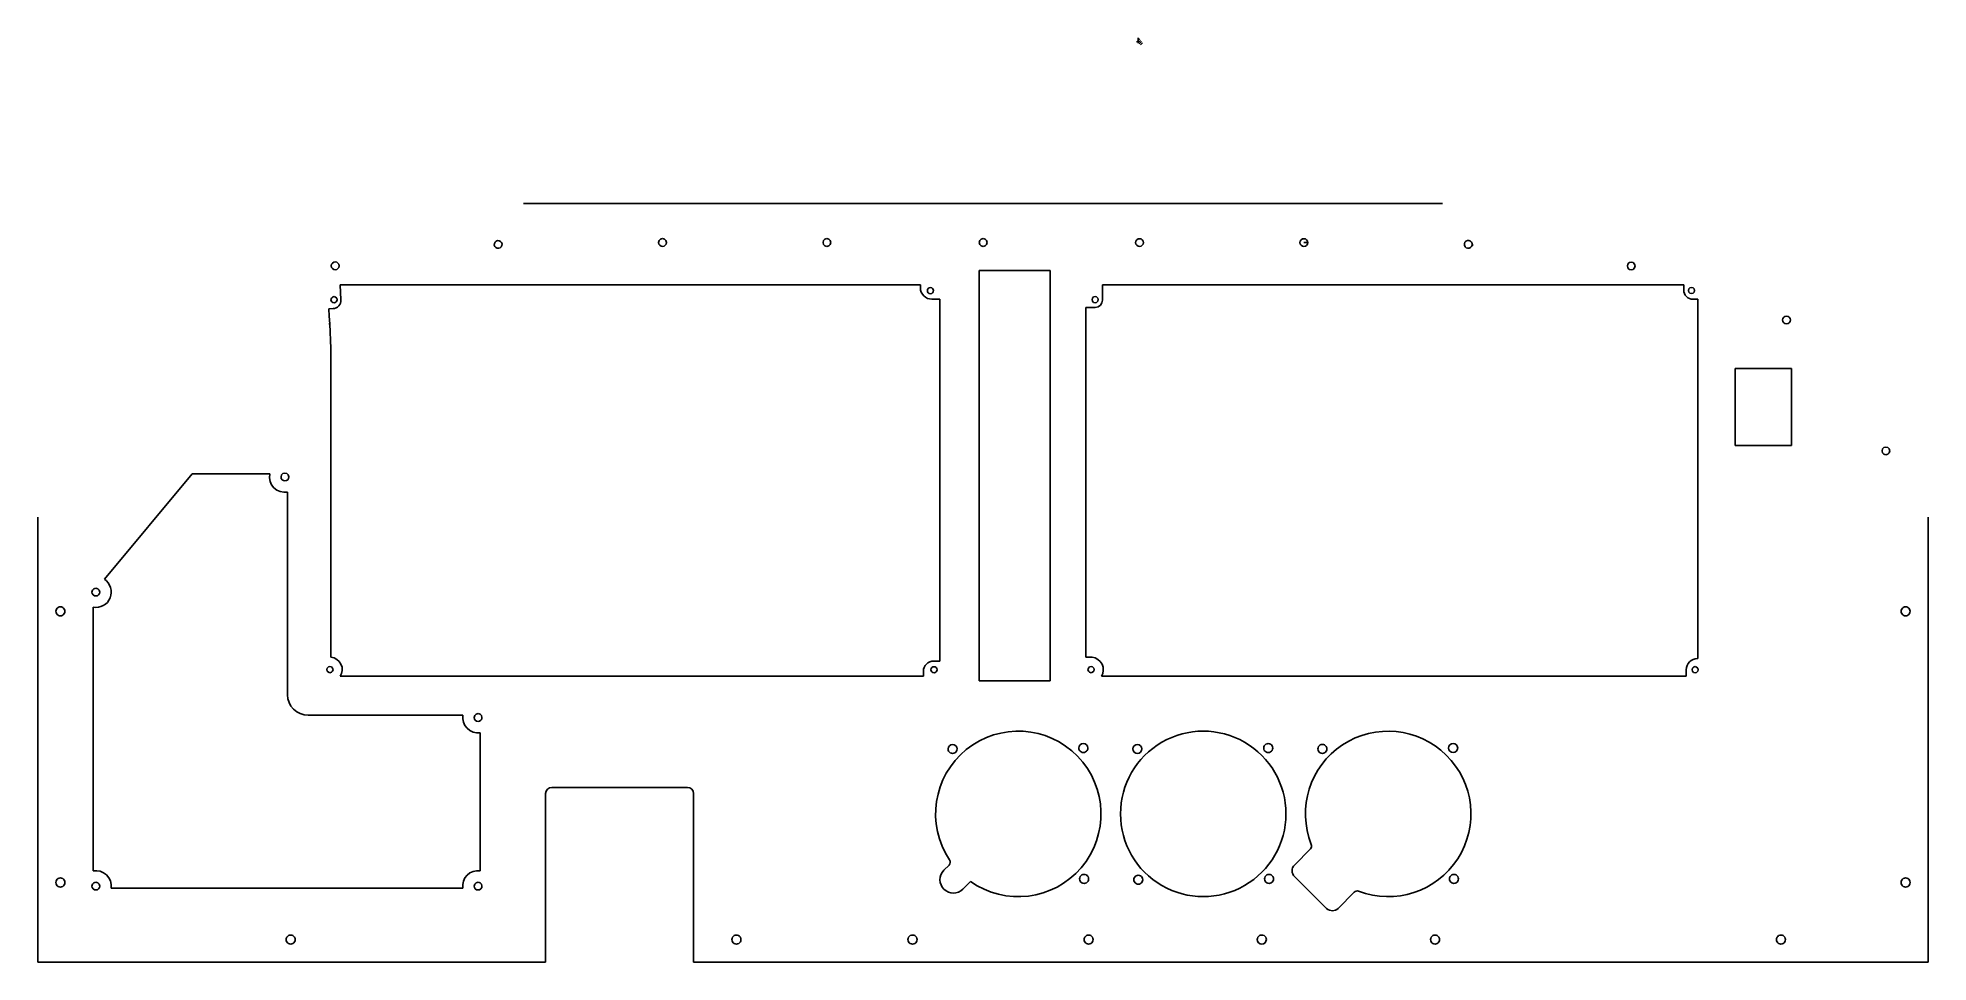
# Model space of a CAD drawing. Extents: x -536 to 384, y -151 to 298.
import ezdxf

# ---------------------------------------------------------------- set-up
doc = ezdxf.new("R2010")
doc.units = 0

msp = doc.modelspace()

# ---------------------------------------------------------------- linework, layer by layer
for p, q in [((148.096, 217.74), (-299.122, 217.74)), ((-313.293496, 198.310717), (-313.338, 197.558)), ((-313.338, 197.558), (-313.162, 197.574)), ((-313.162, 197.574), (-313.337, 197.551)), ((-313.337, 197.551), (-313.083515, 196.840852)), ((-313.337, 197.551), (-313.337, 197.551)), ((-312.975007, 198.96532), (-313.293496, 198.310717)), ((-313.083515, 196.840852), (-312.594477, 196.301611)), ((-312.434402, 199.452851), (-312.975007, 198.96532)), ((-312.594477, 196.301611), (-311.938988, 195.98495)), ((-311.72355, 199.704353), (-312.434402, 199.452851)), ((-311.938988, 195.98495), (-311.186149, 195.942547)), ((-310.970791, 199.660549), (-311.72355, 199.704353)), ((-311.186149, 195.942547), (-310.475766, 196.195371)), ((-310.315892, 199.34267), (-310.970791, 199.660549)), ((-310.475766, 196.195371), (-309.936069, 196.683907)), ((-309.827858, 198.802519), (-310.315892, 199.34267)), ((-309.936069, 196.683907), (-309.618799, 197.339102)), ((-309.575695, 198.091901), (-309.827858, 198.802519)), ((-309.618799, 197.339102), (-309.575695, 198.091901)), ((-233.104448, 199.691), (-233.359, 198.741)), ((-233.359, 198.741), (-233.209689, 198.001434)), ((-233.209689, 198.001434), (-232.802503, 197.397497)), ((-232.409, 200.386448), (-233.104448, 199.691)), ((-232.802503, 197.397497), (-232.198566, 196.990312)), ((-231.459, 200.641), (-232.409, 200.386448)), ((-232.198566, 196.990312), (-231.459, 196.841)), ((-230.509, 200.386448), (-231.459, 200.641)), ((-231.459, 196.841), (-230.719434, 196.990312)), ((-230.719434, 196.990312), (-230.115497, 197.397497)), ((-229.813552, 199.691), (-230.509, 200.386448)), ((-230.115497, 197.397497), (-229.708311, 198.001434)), ((-229.559, 198.741), (-229.813552, 199.691)), ((-229.708311, 198.001434), (-229.559, 198.741)), ((-229.559, 198.741), (-229.559, 198.741)), ((-153.104448, 199.691), (-153.359, 198.741)), ((-153.359, 198.741), (-153.104448, 197.791)), ((-152.409, 200.386448), (-153.104448, 199.691)), ((-153.104448, 197.791), (-152.409, 197.095552)), ((-151.459, 200.641), (-152.409, 200.386448)), ((-152.409, 197.095552), (-151.459, 196.841)), ((-150.509, 200.386448), (-151.459, 200.641)), ((-151.459, 196.841), (-150.509, 197.095552)), ((-149.813552, 199.691), (-150.509, 200.386448)), ((-150.509, 197.095552), (-149.813552, 197.791)), ((-149.559, 198.741), (-149.813552, 199.691)), ((-149.813552, 197.791), (-149.559, 198.741)), ((-149.559, 198.741), (-149.559, 198.741)), ((-77.044848, 199.691), (-77.2994, 198.741)), ((-77.2994, 198.741), (-77.044848, 197.791)), ((-76.3494, 200.386448), (-77.044848, 199.691)), ((-77.044848, 197.791), (-76.3494, 197.095552)), ((-75.3994, 200.641), (-76.3494, 200.386448)), ((-76.3494, 197.095552), (-75.3994, 196.841)), ((-74.4494, 200.386448), (-75.3994, 200.641)), ((-75.3994, 196.841), (-74.4494, 197.095552)), ((-73.753952, 199.691), (-74.4494, 200.386448)), ((-74.4494, 197.095552), (-73.753952, 197.791)), ((-73.4994, 198.741), (-73.753952, 199.691)), ((-73.753952, 197.791), (-73.4994, 198.741)), ((-73.4994, 198.741), (-73.4994, 198.741)), ((-1.088946, 199.479166), (-1.23951, 198.741)), ((-1.23951, 198.741), (-1.088946, 198.002834)), ((-0.681476, 200.081684), (-1.088946, 199.479166)), ((-1.088946, 198.002834), (-0.681476, 197.400316)), ((-0.078024, 200.487771), (-0.681476, 200.081684)), ((-0.681476, 197.400316), (-0.078024, 196.994229)), ((0.660485, 200.636641), (-0.078024, 200.487771)), ((-0.078024, 196.994229), (0.660485, 196.845359)), ((1.398994, 200.487771), (0.660485, 200.636641)), ((0.660485, 196.845359), (1.398994, 196.994229)), ((2.002446, 200.081684), (1.398994, 200.487771)), ((1.398994, 196.994229), (2.002446, 197.400316)), ((2.409916, 199.479166), (2.002446, 200.081684)), ((2.002446, 197.400316), (2.409916, 198.002834)), ((2.56048, 198.741), (2.409916, 199.479166)), ((2.409916, 198.002834), (2.56048, 198.741)), ((2.56048, 198.741), (2.56048, 198.741)), ((78.760421, 198.747272), (78.91253, 199.484821)), ((78.905819, 198.008372), (78.760421, 198.747272)), ((79.308871, 197.403209), (78.905819, 198.008372)), ((78.91253, 199.484821), (79.321067, 200.086295)), ((79.90916, 196.992932), (79.308871, 197.403209)), ((79.321067, 200.086295), (79.925061, 200.491098)), ((80.646265, 196.838689), (79.90916, 196.992932)), ((79.925061, 200.491098), (80.663538, 200.638634)), ((81.385584, 196.981947), (80.646265, 196.838689)), ((80.6604, 198.741), (82.5603, 198.719)), ((82.5604, 198.741), (80.6604, 198.741)), ((80.6604, 198.741), (80.6604, 198.741)), ((80.663538, 200.638634), (81.401523, 200.488661)), ((81.991911, 197.383246), (81.385584, 196.981947)), ((81.401523, 200.488661), (82.004177, 200.081866)), ((82.403924, 197.982344), (81.991911, 197.383246)), ((82.004177, 200.081866), (82.410727, 199.479047)), ((82.5603, 198.719), (82.403924, 197.982344)), ((82.410727, 199.479047), (82.5604, 198.741)), ((159.048173, 198.859131), (158.784767, 198.153857)), ((158.784767, 198.153857), (158.814969, 197.401607)), ((158.814969, 197.401607), (159.12016, 196.741871)), ((159.543974, 199.390707), (159.048173, 198.859131)), ((159.12016, 196.741871), (159.650082, 196.244302)), ((160.202689, 199.698095), (159.543974, 199.390707)), ((159.650082, 196.244302), (160.354474, 195.978549)), ((160.954835, 199.730802), (160.202689, 199.698095)), ((160.354474, 195.978549), (161.106821, 196.006244)), ((161.660982, 199.469748), (160.954835, 199.730802)), ((161.106821, 196.006244), (161.767569, 196.309236)), ((162.194207, 198.97572), (161.660982, 199.469748)), ((161.767569, 196.309236), (162.266901, 196.837497)), ((162.503787, 198.318033), (162.194207, 198.97572)), ((162.266901, 196.837497), (162.535, 197.541)), ((162.539, 197.566), (162.503787, 198.318033)), ((162.585, 197.537), (162.535, 197.541)), ((162.539, 197.566), (163.116, 197.49)), ((163.116, 197.49), (162.585, 197.537)), ((-392.529688, 188.169566), (-392.679, 187.43)), ((-392.679, 187.43), (-392.529688, 186.690434)), ((-392.122503, 188.773503), (-392.529688, 188.169566)), ((-392.529688, 186.690434), (-392.122503, 186.086497)), ((-391.518566, 189.180688), (-392.122503, 188.773503)), ((-392.122503, 186.086497), (-391.518566, 185.679312)), ((-390.779, 189.33), (-391.518566, 189.180688)), ((-391.518566, 185.679312), (-390.779, 185.53)), ((-390.039434, 189.180688), (-390.779, 189.33)), ((-390.779, 185.53), (-390.039434, 185.679312)), ((-389.435497, 188.773503), (-390.039434, 189.180688)), ((-390.039434, 185.679312), (-389.435497, 186.086497)), ((-389.028312, 188.169566), (-389.435497, 188.773503)), ((-389.435497, 186.086497), (-389.028312, 186.690434)), ((-388.879, 187.43), (-389.028312, 188.169566)), ((-389.028312, 186.690434), (-388.879, 187.43)), ((-388.879, 187.43), (-388.879, 187.43)), ((-77.3127, -14.4275), (-77.3127, 185.196)), ((-77.3127, 185.196), (-42.8347, 185.196)), ((-42.8347, 185.196), (-42.8347, -14.4275)), ((-42.8347, 185.196), (-42.8347, 185.196)), ((238.323552, 188.314), (238.069, 187.364)), ((238.069, 187.364), (238.323552, 186.414)), ((239.019, 189.009448), (238.323552, 188.314)), ((238.323552, 186.414), (239.019, 185.718552)), ((239.969, 189.264), (239.019, 189.009448)), ((239.019, 185.718552), (239.969, 185.464)), ((240.919, 189.009448), (239.969, 189.264)), ((239.969, 185.464), (240.919, 185.718552)), ((241.614448, 188.314), (240.919, 189.009448)), ((240.919, 185.718552), (241.614448, 186.414)), ((241.869, 187.364), (241.614448, 188.314)), ((241.614448, 186.414), (241.869, 187.364)), ((241.869, 187.364), (241.869, 187.364)), ((-388.415, 178.193), (-388.364, 178.196)), ((-388.038, 170.812), (-388.415, 178.193)), ((-388.364, 178.196), (-105.956, 178.196)), ((-105.956, 178.196), (-105.956, 176.696)), ((-105.956, 176.696), (-105.849344, 175.617992)), ((-105.849344, 175.617992), (-105.53734, 174.59124)), ((-102.451186, 175.928288), (-102.574, 175.35)), ((-102.574, 175.35), (-102.451186, 174.771712)), ((-102.128619, 176.399446), (-102.451186, 175.928288)), ((-101.653768, 176.716551), (-102.128619, 176.399446)), ((-101.0741, 176.83268), (-101.653768, 176.716551)), ((-100.494432, 176.716551), (-101.0741, 176.83268)), ((-100.019581, 176.399446), (-100.494432, 176.716551)), ((-99.697014, 175.928288), (-100.019581, 176.399446)), ((-99.5742, 175.35), (-99.697014, 175.928288)), ((-99.697014, 174.771712), (-99.5742, 175.35)), ((-99.5742, 175.35), (-99.5742, 175.35)), ((-17.3731, 170.696), (-17.3731, 178.196)), ((-17.3731, 178.196), (265.487, 178.196)), ((265.487, 178.196), (265.487, 175.681)), ((265.487, 175.681), (265.574264, 174.798993)), ((267.994962, 176.165), (267.794, 175.415)), ((267.794, 175.415), (267.994962, 174.665)), ((268.544, 176.714038), (267.994962, 176.165)), ((269.294, 176.915), (268.544, 176.714038)), ((270.044, 176.714038), (269.294, 176.915)), ((270.593038, 176.165), (270.044, 176.714038)), ((270.794, 175.415), (270.593038, 176.165)), ((270.593038, 174.665), (270.794, 175.415)), ((270.794, 175.415), (270.794, 175.415)), ((-393.842, 166.51), (-391.829, 166.613)), ((-393.659, 162.919), (-393.842, 166.51)), ((-392.637038, 171.706), (-392.838, 170.956)), ((-392.838, 170.956), (-392.720122, 170.372132)), ((-392.720122, 170.372132), (-392.39866, 169.89534)), ((-392.088, 172.255038), (-392.637038, 171.706)), ((-392.39866, 169.89534), (-391.921868, 169.573878)), ((-391.338, 172.456), (-392.088, 172.255038)), ((-391.921868, 169.573878), (-391.338, 169.456)), ((-391.829, 166.613), (-391.049913, 166.730422)), ((-390.588, 172.255038), (-391.338, 172.456)), ((-391.338, 169.456), (-390.754132, 169.573878)), ((-391.049913, 166.730422), (-390.315672, 166.995113)), ((-390.754132, 169.573878), (-390.27734, 169.89534)), ((-390.038962, 171.706), (-390.588, 172.255038)), ((-390.315672, 166.995113), (-389.646793, 167.397322)), ((-390.27734, 169.89534), (-389.955878, 170.372132)), ((-389.838, 170.956), (-390.038962, 171.706)), ((-389.955878, 170.372132), (-389.838, 170.956)), ((-389.838, 170.956), (-389.838, 170.956)), ((-389.646793, 167.397322), (-389.063792, 167.927298)), ((-389.063792, 167.927298), (-388.595959, 168.561251)), ((-388.595959, 168.561251), (-388.263975, 169.267621)), ((-388.263975, 169.267621), (-388.075451, 170.025005)), ((-388.075451, 170.025005), (-388.038, 170.812)), ((-105.53734, 174.59124), (-105.031938, 173.644595)), ((-105.031938, 173.644595), (-104.34509, 172.80691)), ((-104.34509, 172.80691), (-103.507405, 172.120062)), ((-103.507405, 172.120062), (-102.56076, 171.61466)), ((-102.56076, 171.61466), (-101.534008, 171.302656)), ((-102.451186, 174.771712), (-102.128619, 174.300554)), ((-102.128619, 174.300554), (-101.653768, 173.983449)), ((-101.653768, 173.983449), (-101.0741, 173.86732)), ((-101.534008, 171.302656), (-100.456, 171.196)), ((-101.0741, 173.86732), (-100.494432, 173.983449)), ((-100.494432, 173.983449), (-100.019581, 174.300554)), ((-100.456, 171.196), (-96.5127, 171.196)), ((-100.019581, 174.300554), (-99.697014, 174.771712)), ((-96.5127, 171.196), (-96.5127, -4.80407)), ((-25.435, -2.97711), (-25.435, 167.196)), ((-25.435, 167.196), (-20.8731, 167.196)), ((-22.252138, 171.722), (-22.4531, 170.972)), ((-22.4531, 170.972), (-22.252138, 170.222)), ((-21.7031, 172.271038), (-22.252138, 171.722)), ((-22.252138, 170.222), (-21.7031, 169.672962)), ((-20.9531, 172.472), (-21.7031, 172.271038)), ((-21.7031, 169.672962), (-20.9531, 169.472)), ((-20.2031, 172.271038), (-20.9531, 172.472)), ((-20.9531, 169.472), (-20.2031, 169.672962)), ((-20.8731, 167.196), (-19.533708, 167.462422)), ((-19.654062, 171.722), (-20.2031, 172.271038)), ((-20.2031, 169.672962), (-19.654062, 170.222)), ((-19.4531, 170.972), (-19.654062, 171.722)), ((-19.654062, 170.222), (-19.4531, 170.972)), ((-19.533708, 167.462422), (-18.398226, 168.221126)), ((-19.4531, 170.972), (-19.4531, 170.972)), ((-18.398226, 168.221126), (-17.639522, 169.356608)), ((-17.639522, 169.356608), (-17.3731, 170.696)), ((265.574264, 174.798993), (265.829539, 173.958923)), ((265.829539, 173.958923), (266.24305, 173.184395)), ((266.24305, 173.184395), (266.805017, 172.499017)), ((266.805017, 172.499017), (267.490395, 171.93705)), ((267.490395, 171.93705), (268.264923, 171.523539)), ((267.994962, 174.665), (268.544, 174.115962)), ((268.264923, 171.523539), (269.104993, 171.268264)), ((268.544, 174.115962), (269.294, 173.915)), ((269.104993, 171.268264), (269.987, 171.181)), ((269.294, 173.915), (270.044, 174.115962)), ((269.987, 171.181), (272.456, 171.181)), ((270.044, 174.115962), (270.593038, 174.665)), ((272.456, 171.181), (272.456, -3.58544)), ((-393.842, 162.88), (-393.659, 162.919)), ((-393.657, 162.88), (-393.842, 162.88)), ((-393.467, 159.148), (-393.842, 159.21)), ((-393.842, 159.21), (-393.47, 159.21)), ((-393.47, 159.21), (-393.657, 162.88)), ((-393.47, 159.21), (-393.47, 159.21)), ((-392.857, 147.196), (-393.467, 159.148)), ((313.785312, 161.843566), (313.636, 161.104)), ((313.636, 161.104), (313.785312, 160.364434)), ((314.192497, 162.447503), (313.785312, 161.843566)), ((313.785312, 160.364434), (314.192497, 159.760497)), ((314.796434, 162.854688), (314.192497, 162.447503)), ((314.192497, 159.760497), (314.796434, 159.353312)), ((315.536, 163.004), (314.796434, 162.854688)), ((314.796434, 159.353312), (315.536, 159.204)), ((316.275566, 162.854688), (315.536, 163.004)), ((315.536, 159.204), (316.275566, 159.353312)), ((316.879503, 162.447503), (316.275566, 162.854688)), ((316.275566, 159.353312), (316.879503, 159.760497)), ((317.286688, 161.843566), (316.879503, 162.447503)), ((316.879503, 159.760497), (317.286688, 160.364434)), ((317.436, 161.104), (317.286688, 161.843566)), ((317.286688, 160.364434), (317.436, 161.104)), ((317.436, 161.104), (317.436, 161.104)), ((-392.857, -2.97526), (-392.857, 147.196)), ((290.51, 137.508), (318.01, 137.508)), ((290.51, 100.008), (290.51, 137.508)), ((290.51, 137.508), (290.51, 137.508)), ((318.01, 137.508), (318.01, 100.008)), ((318.01, 100.008), (290.51, 100.008)), ((362.272552, 98.3421), (362.018, 97.3921)), ((362.018, 97.3921), (362.272552, 96.4421)), ((362.968, 99.037548), (362.272552, 98.3421)), ((362.272552, 96.4421), (362.968, 95.746652)), ((363.918, 99.2921), (362.968, 99.037548)), ((362.968, 95.746652), (363.918, 95.4921)), ((364.868, 99.037548), (363.918, 99.2921)), ((363.918, 95.4921), (364.868, 95.746652)), ((365.563448, 98.3421), (364.868, 99.037548)), ((364.868, 95.746652), (365.563448, 96.4421)), ((365.818, 97.3921), (365.563448, 98.3421)), ((365.563448, 96.4421), (365.818, 97.3921)), ((365.818, 97.3921), (365.818, 97.3921)), ((-503.081, 34.9831), (-460.461, 86.1958)), ((-460.461, 86.1958), (-422.605, 86.1958)), ((-422.605, 86.1958), (-422.737585, 84.378289)), ((-422.737585, 84.378289), (-422.435095, 82.607168)), ((-416.891448, 85.696), (-417.146, 84.746)), ((-417.146, 84.746), (-416.996688, 84.006434)), ((-416.996688, 84.006434), (-416.589503, 83.402497)), ((-416.196, 86.391448), (-416.891448, 85.696)), ((-416.589503, 83.402497), (-415.985566, 82.995312)), ((-415.246, 86.646), (-416.196, 86.391448)), ((-415.985566, 82.995312), (-415.246, 82.846)), ((-414.296, 86.391448), (-415.246, 86.646)), ((-415.246, 82.846), (-414.506434, 82.995312)), ((-414.506434, 82.995312), (-413.902497, 83.402497)), ((-413.600552, 85.696), (-414.296, 86.391448)), ((-413.902497, 83.402497), (-413.495312, 84.006434)), ((-413.346, 84.746), (-413.600552, 85.696)), ((-413.495312, 84.006434), (-413.346, 84.746)), ((-413.346, 84.746), (-413.346, 84.746)), ((-422.435095, 82.607168), (-421.72023, 80.958733)), ((-421.72023, 80.958733), (-420.615688, 79.509281)), ((-420.615688, 79.509281), (-419.194307, 78.368842)), ((-419.194307, 78.368842), (-417.564262, 77.612983)), ((-417.564262, 77.612983), (-415.801258, 77.266302)), ((-415.801258, 77.266302), (-413.981, 77.3534)), ((-413.981, 77.3534), (-413.981, -21.1519)), ((-535.513, 65.1676), (-535.513, -151.259)), ((384.487, -151.259), (384.487, 65.1676)), ((-508.891448, 29.696), (-509.146, 28.746)), ((-509.146, 28.746), (-508.996688, 28.006434)), ((-508.996688, 28.006434), (-508.589503, 27.402497)), ((-508.196, 30.391448), (-508.891448, 29.696)), ((-507.246, 30.646), (-508.196, 30.391448)), ((-506.296, 30.391448), (-507.246, 30.646)), ((-505.600552, 29.696), (-506.296, 30.391448)), ((-505.902497, 27.402497), (-505.495312, 28.006434)), ((-505.346, 28.746), (-505.600552, 29.696)), ((-505.495312, 28.006434), (-505.346, 28.746)), ((-505.346, 28.746), (-505.346, 28.746)), ((-502.057426, 34.162288), (-503.081, 34.9831)), ((-501.210269, 33.199048), (-502.057426, 34.162288)), ((-500.547789, 32.120212), (-501.210269, 33.199048)), ((-500.078245, 30.952612), (-500.547789, 32.120212)), ((-499.809895, 29.723079), (-500.078245, 30.952612)), ((-499.90982, 27.185543), (-499.751001, 28.458446)), ((-499.751001, 28.458446), (-499.809895, 29.723079)), ((-526.635846, 19.961819), (-526.712, 19.3878)), ((-526.712, 19.3878), (-526.635846, 18.813781)), ((-526.417256, 20.4878), (-526.635846, 19.961819)), ((-526.635846, 18.813781), (-526.417256, 18.2878)), ((-526.071038, 20.940095), (-526.417256, 20.4878)), ((-525.612, 21.293056), (-526.071038, 20.940095)), ((-525.076808, 21.514114), (-525.612, 21.293056)), ((-524.512, 21.5878), (-525.076808, 21.514114)), ((-523.947192, 21.514114), (-524.512, 21.5878)), ((-523.412, 21.293056), (-523.947192, 21.514114)), ((-522.952962, 20.940095), (-523.412, 21.293056)), ((-522.606744, 20.4878), (-522.952962, 20.940095)), ((-522.388154, 19.961819), (-522.606744, 20.4878)), ((-522.606744, 18.2878), (-522.388154, 18.813781)), ((-522.312, 19.3878), (-522.388154, 19.961819)), ((-522.388154, 18.813781), (-522.312, 19.3878)), ((-522.312, 19.3878), (-522.312, 19.3878)), ((-508.594, -106.876), (-508.594, 21.3682)), ((-508.594, 21.3682), (-507.287706, 21.245593)), ((-508.589503, 27.402497), (-507.985566, 26.995312)), ((-507.985566, 26.995312), (-507.246, 26.846)), ((-507.287706, 21.245593), (-506.00903, 21.348032)), ((-507.246, 26.846), (-506.506434, 26.995312)), ((-506.506434, 26.995312), (-505.902497, 27.402497)), ((-506.00903, 21.348032), (-504.782574, 21.661992)), ((-504.782574, 21.661992), (-503.632937, 22.173947)), ((-503.632937, 22.173947), (-502.584722, 22.870371)), ((-502.584722, 22.870371), (-501.662529, 23.737738)), ((-501.662529, 23.737738), (-500.890959, 24.762524)), ((-500.890959, 24.762524), (-500.294613, 25.931202)), ((-500.294613, 25.931202), (-499.90982, 27.185543)), ((371.363154, 19.961819), (371.287, 19.3878)), ((371.287, 19.3878), (371.363154, 18.813781)), ((371.581744, 20.4878), (371.363154, 19.961819)), ((371.363154, 18.813781), (371.581744, 18.2878)), ((371.927962, 20.940095), (371.581744, 20.4878)), ((372.387, 21.293056), (371.927962, 20.940095)), ((372.922192, 21.514114), (372.387, 21.293056)), ((373.487, 21.5878), (372.922192, 21.514114)), ((374.051808, 21.514114), (373.487, 21.5878)), ((374.587, 21.293056), (374.051808, 21.514114)), ((375.046038, 20.940095), (374.587, 21.293056)), ((375.392256, 20.4878), (375.046038, 20.940095)), ((375.610846, 19.961819), (375.392256, 20.4878)), ((375.392256, 18.2878), (375.610846, 18.813781)), ((375.687, 19.3878), (375.610846, 19.961819)), ((375.610846, 18.813781), (375.687, 19.3878)), ((375.687, 19.3878), (375.687, 19.3878)), ((-526.417256, 18.2878), (-526.071038, 17.835505)), ((-526.071038, 17.835505), (-525.612, 17.482544)), ((-525.612, 17.482544), (-525.076808, 17.261486)), ((-525.076808, 17.261486), (-524.512, 17.1878)), ((-524.512, 17.1878), (-523.947192, 17.261486)), ((-523.947192, 17.261486), (-523.412, 17.482544)), ((-523.412, 17.482544), (-522.952962, 17.835505)), ((-522.952962, 17.835505), (-522.606744, 18.2878)), ((371.581744, 18.2878), (371.927962, 17.835505)), ((371.927962, 17.835505), (372.387, 17.482544)), ((372.387, 17.482544), (372.922192, 17.261486)), ((372.922192, 17.261486), (373.487, 17.1878)), ((373.487, 17.1878), (374.051808, 17.261486)), ((374.051808, 17.261486), (374.587, 17.482544)), ((374.587, 17.482544), (375.046038, 17.835505)), ((375.046038, 17.835505), (375.392256, 18.2878)), ((-394.648038, -8.20497), (-394.849, -8.95497)), ((-394.849, -8.95497), (-394.648038, -9.70497)), ((-394.099, -7.655932), (-394.648038, -8.20497)), ((-393.349, -7.45497), (-394.099, -7.655932)), ((-392.599, -7.655932), (-393.349, -7.45497)), ((-391.334634, -3.303169), (-392.857, -2.97526)), ((-392.049962, -8.20497), (-392.599, -7.655932)), ((-391.849, -8.95497), (-392.049962, -8.20497)), ((-392.049962, -9.70497), (-391.849, -8.95497)), ((-391.849, -8.95497), (-391.849, -8.95497)), ((-389.968645, -3.997924), (-391.334634, -3.303169)), ((-388.823048, -5.015871), (-389.968645, -3.997924)), ((-387.961857, -6.313359), (-388.823048, -5.015871)), ((-387.463346, -7.788693), (-387.961857, -6.313359)), ((-387.359988, -9.317721), (-387.463346, -7.788693)), ((-104.416033, -8.824025), (-104.513, -9.80407)), ((-104.132372, -7.890582), (-104.416033, -8.824025)), ((-103.672882, -7.029972), (-104.132372, -7.890582)), ((-103.048431, -6.268427), (-103.672882, -7.029972)), ((-102.286848, -5.644021), (-103.048431, -6.268427)), ((-101.426211, -5.184584), (-102.286848, -5.644021)), ((-100.492751, -4.900978), (-101.426211, -5.184584)), ((-100.710621, -8.465884), (-100.832, -9.04581)), ((-100.832, -9.04581), (-100.710621, -9.625736)), ((-100.388371, -7.993076), (-100.710621, -8.465884)), ((-99.5127, -4.80407), (-100.492751, -4.900978)), ((-99.912948, -7.674697), (-100.388371, -7.993076)), ((-99.33205, -7.558057), (-99.912948, -7.674697)), ((-96.5127, -4.80407), (-99.5127, -4.80407)), ((-98.751152, -7.674697), (-99.33205, -7.558057)), ((-98.275729, -7.993076), (-98.751152, -7.674697)), ((-97.953479, -8.465884), (-98.275729, -7.993076)), ((-97.8321, -9.04581), (-97.953479, -8.465884)), ((-97.953479, -9.625736), (-97.8321, -9.04581)), ((-97.8321, -9.04581), (-97.8321, -9.04581)), ((-22.435, -2.97711), (-25.435, -2.97711)), ((-24.248838, -8.20497), (-24.4498, -8.95497)), ((-24.4498, -8.95497), (-24.248838, -9.70497)), ((-23.6998, -7.655932), (-24.248838, -8.20497)), ((-22.9498, -7.45497), (-23.6998, -7.655932)), ((-22.1998, -7.655932), (-22.9498, -7.45497)), ((-20.916648, -3.309846), (-22.435, -2.97711)), ((-21.650762, -8.20497), (-22.1998, -7.655932)), ((-21.4498, -8.95497), (-21.650762, -8.20497)), ((-21.650762, -9.70497), (-21.4498, -8.95497)), ((-21.4498, -8.95497), (-21.4498, -8.95497)), ((-19.555282, -4.007573), (-20.916648, -3.309846)), ((-18.414437, -5.026697), (-19.555282, -4.007573)), ((-17.557651, -6.323624), (-18.414437, -5.026697)), ((-17.062535, -7.797044), (-17.557651, -6.323624)), ((-16.961193, -9.323436), (-17.062535, -7.797044)), ((266.793657, -8.007423), (266.687, -9.08543)), ((266.687, -9.08543), (266.687, -12.2275)), ((267.105663, -6.980673), (266.793657, -8.007423)), ((267.611065, -6.03403), (267.105663, -6.980673)), ((268.297913, -5.196346), (267.611065, -6.03403)), ((269.135598, -4.509499), (268.297913, -5.196346)), ((270.082242, -4.004099), (269.135598, -4.509499)), ((269.740962, -8.27439), (269.54, -9.02439)), ((269.54, -9.02439), (269.740962, -9.77439)), ((270.29, -7.725352), (269.740962, -8.27439)), ((271.108993, -3.692096), (270.082242, -4.004099)), ((271.04, -7.52439), (270.29, -7.725352)), ((271.79, -7.725352), (271.04, -7.52439)), ((272.187, -3.58544), (271.108993, -3.692096)), ((272.339038, -8.27439), (271.79, -7.725352)), ((272.456, -3.58544), (272.187, -3.58544)), ((272.187, -3.58544), (272.187, -3.58544)), ((272.54, -9.02439), (272.339038, -8.27439)), ((272.339038, -9.77439), (272.54, -9.02439)), ((272.54, -9.02439), (272.54, -9.02439)), ((-394.648038, -9.70497), (-394.099, -10.254008)), ((-394.099, -10.254008), (-393.349, -10.45497)), ((-393.349, -10.45497), (-392.599, -10.254008)), ((-392.599, -10.254008), (-392.049962, -9.70497)), ((-388.32, -12.2275), (-387.647101, -10.823103)), ((-104.513, -12.2275), (-388.32, -12.2275)), ((-387.647101, -10.823103), (-387.359988, -9.317721)), ((-104.513, -9.80407), (-104.513, -12.2275)), ((-100.710621, -9.625736), (-100.388371, -10.098544)), ((-100.388371, -10.098544), (-99.912948, -10.416923)), ((-99.912948, -10.416923), (-99.33205, -10.533563)), ((-99.33205, -10.533563), (-98.751152, -10.416923)), ((-98.751152, -10.416923), (-98.275729, -10.098544)), ((-98.275729, -10.098544), (-97.953479, -9.625736)), ((-42.8347, -14.4275), (-77.3127, -14.4275)), ((-24.248838, -9.70497), (-23.6998, -10.254008)), ((-23.6998, -10.254008), (-22.9498, -10.45497)), ((-22.9498, -10.45497), (-22.1998, -10.254008)), ((-22.1998, -10.254008), (-21.650762, -9.70497)), ((-17.9209, -12.2275), (-17.248892, -10.82589)), ((266.687, -12.2275), (-17.9209, -12.2275)), ((-17.248892, -10.82589), (-16.961193, -9.323436)), ((269.740962, -9.77439), (270.29, -10.323428)), ((270.29, -10.323428), (271.04, -10.52439)), ((271.04, -10.52439), (271.79, -10.323428)), ((271.79, -10.323428), (272.339038, -9.77439)), ((-413.981, -21.1519), (-413.787079, -23.111914)), ((-413.787079, -23.111914), (-413.219798, -24.978736)), ((-413.219798, -24.978736), (-412.300886, -26.699907)), ((-412.300886, -26.699907), (-411.052071, -28.222971)), ((-411.052071, -28.222971), (-409.529007, -29.471786)), ((-409.529007, -29.471786), (-407.807836, -30.390698)), ((-407.807836, -30.390698), (-405.941014, -30.957979)), ((-405.941014, -30.957979), (-403.981, -31.1519)), ((-403.981, -31.1519), (-328.665, -31.1519)), ((-328.665, -31.1519), (-328.719062, -32.894744)), ((-328.719062, -32.894744), (-328.376119, -34.581419)), ((-328.376119, -34.581419), (-327.657834, -36.145563)), ((-327.657834, -36.145563), (-326.585871, -37.520817)), ((-322.891448, -31.3039), (-323.146, -32.2539)), ((-323.146, -32.2539), (-322.996688, -32.993466)), ((-322.996688, -32.993466), (-322.589503, -33.597403)), ((-322.196, -30.608452), (-322.891448, -31.3039)), ((-322.589503, -33.597403), (-321.985566, -34.004588)), ((-321.246, -30.3539), (-322.196, -30.608452)), ((-321.985566, -34.004588), (-321.246, -34.1539)), ((-320.296, -30.608452), (-321.246, -30.3539)), ((-321.246, -34.1539), (-320.506434, -34.004588)), ((-320.506434, -34.004588), (-319.902497, -33.597403)), ((-319.600552, -31.3039), (-320.296, -30.608452)), ((-319.902497, -33.597403), (-319.495312, -32.993466)), ((-319.346, -32.2539), (-319.600552, -31.3039)), ((-319.495312, -32.993466), (-319.346, -32.2539)), ((-319.346, -32.2539), (-319.346, -32.2539)), ((-326.585871, -37.520817), (-325.225414, -38.611498)), ((-325.225414, -38.611498), (-323.671245, -39.351119)), ((-323.671245, -39.351119), (-321.989421, -39.717109)), ((-321.989421, -39.717109), (-320.246, -39.6869)), ((-320.246, -39.6869), (-320.246, -106.821)), ((-91.890635, -45.963165), (-92.362113, -46.662461)), ((-91.191339, -45.491687), (-91.890635, -45.963165)), ((-90.335, -45.3188), (-91.191339, -45.491687)), ((-89.478661, -45.491687), (-90.335, -45.3188)), ((-88.779365, -45.963165), (-89.478661, -45.491687)), ((-88.307887, -46.662461), (-88.779365, -45.963165)), ((-83.634173, -47.849719), (-80.519073, -45.565362)), ((-80.519073, -45.565362), (-77.256534, -43.61918)), ((-77.256534, -43.61918), (-73.870417, -42.009748)), ((-73.870417, -42.009748), (-70.384585, -40.735643)), ((-70.384585, -40.735643), (-66.822898, -39.79544)), ((-66.822898, -39.79544), (-63.209218, -39.187715)), ((-63.209218, -39.187715), (-59.567407, -38.911043)), ((-59.567407, -38.911043), (-55.921325, -38.964)), ((-55.921325, -38.964), (-52.294835, -39.345161)), ((-52.294835, -39.345161), (-48.711798, -40.053103)), ((-48.711798, -40.053103), (-45.196075, -41.086401)), ((-45.196075, -41.086401), (-41.771527, -42.44363)), ((-41.771527, -42.44363), (-38.462017, -44.123367)), ((-38.462017, -44.123367), (-35.291406, -46.124186)), ((-28.252335, -45.571065), (-28.723813, -46.270361)), ((-27.553039, -45.099587), (-28.252335, -45.571065)), ((-26.6967, -44.9267), (-27.553039, -45.099587)), ((-25.840361, -45.099587), (-26.6967, -44.9267)), ((-25.141065, -45.571065), (-25.840361, -45.099587)), ((-24.669587, -46.270361), (-25.141065, -45.571065)), ((-1.889131, -45.966198), (-2.360915, -46.663967)), ((-1.190357, -45.495902), (-1.889131, -45.966198)), ((-0.335155, -45.32349), (-1.190357, -45.495902)), ((0.520047, -45.495902), (-0.335155, -45.32349)), ((1.218821, -45.966198), (0.520047, -45.495902)), ((1.690605, -46.663967), (1.218821, -45.966198)), ((9.276856, -45.702815), (7.114899, -47.256746)), ((11.55512, -44.284464), (9.276856, -45.702815)), ((13.922579, -43.020605), (11.55512, -44.284464)), ((16.349303, -41.925261), (13.922579, -43.020605)), ((18.826823, -40.998431), (16.349303, -41.925261)), ((21.346675, -40.240116), (18.826823, -40.998431)), ((23.900392, -39.650315), (21.346675, -40.240116)), ((26.479508, -39.229029), (23.900392, -39.650315)), ((29.075556, -38.976257), (26.479508, -39.229029)), ((31.68007, -38.892), (29.075556, -38.976257)), ((34.284584, -38.976257), (31.68007, -38.892)), ((36.880632, -39.229029), (34.284584, -38.976257)), ((39.459748, -39.650315), (36.880632, -39.229029)), ((42.013465, -40.240116), (39.459748, -39.650315)), ((44.533317, -40.998431), (42.013465, -40.240116)), ((47.010837, -41.925261), (44.533317, -40.998431)), ((49.437561, -43.020605), (47.010837, -41.925261)), ((51.80502, -44.284464), (49.437561, -43.020605)), ((54.083284, -45.702815), (51.80502, -44.284464)), ((56.245241, -47.256746), (54.083284, -45.702815)), ((61.744162, -45.574405), (61.397944, -46.0267)), ((62.2032, -45.221444), (61.744162, -45.574405)), ((62.738392, -45.000386), (62.2032, -45.221444)), ((63.3032, -44.9267), (62.738392, -45.000386)), ((63.868008, -45.000386), (63.3032, -44.9267)), ((64.4032, -45.221444), (63.868008, -45.000386)), ((64.862238, -45.574405), (64.4032, -45.221444)), ((65.208456, -46.0267), (64.862238, -45.574405)), ((88.105662, -45.966505), (87.759444, -46.4188)), ((88.5647, -45.613544), (88.105662, -45.966505)), ((89.099892, -45.392486), (88.5647, -45.613544)), ((89.6647, -45.3188), (89.099892, -45.392486)), ((90.229508, -45.392486), (89.6647, -45.3188)), ((90.7647, -45.613544), (90.229508, -45.392486)), ((91.223738, -45.966505), (90.7647, -45.613544)), ((91.569956, -46.4188), (91.223738, -45.966505)), ((96.604943, -47.654557), (99.469626, -45.573999)), ((99.469626, -45.573999), (102.504689, -43.750947)), ((102.504689, -43.750947), (105.642766, -42.220547)), ((105.642766, -42.220547), (108.865235, -40.98098)), ((108.865235, -40.98098), (112.153475, -40.030429)), ((112.153475, -40.030429), (115.488864, -39.367074)), ((115.488864, -39.367074), (118.852782, -38.989098)), ((118.852782, -38.989098), (122.226607, -38.894681)), ((122.226607, -38.894681), (125.591718, -39.082006)), ((125.591718, -39.082006), (128.929492, -39.549254)), ((128.929492, -39.549254), (132.221309, -40.294606)), ((132.221309, -40.294606), (135.448547, -41.316244)), ((135.448547, -41.316244), (138.592585, -42.61235)), ((138.592585, -42.61235), (141.634801, -44.181104)), ((141.634801, -44.181104), (144.556575, -46.020689)), ((151.747365, -45.571065), (151.275887, -46.270361)), ((152.446661, -45.099587), (151.747365, -45.571065)), ((153.303, -44.9267), (152.446661, -45.099587)), ((154.159339, -45.099587), (153.303, -44.9267)), ((154.858635, -45.571065), (154.159339, -45.099587)), ((155.330113, -46.270361), (154.858635, -45.571065)), ((-92.362113, -46.662461), (-92.535, -47.5188)), ((-92.535, -47.5188), (-92.458846, -48.092819)), ((-92.458846, -48.092819), (-92.240256, -48.6188)), ((-92.240256, -48.6188), (-91.894038, -49.071095)), ((-91.894038, -49.071095), (-91.435, -49.424056)), ((-91.435, -49.424056), (-90.899808, -49.645114)), ((-91.384828, -56.178197), (-89.103587, -53.202966)), ((-90.899808, -49.645114), (-90.335, -49.7188)), ((-90.335, -49.7188), (-89.770192, -49.645114)), ((-89.770192, -49.645114), (-89.235, -49.424056)), ((-89.235, -49.424056), (-88.775962, -49.071095)), ((-89.103587, -53.202966), (-86.518839, -50.41893)), ((-88.775962, -49.071095), (-88.429744, -48.6188)), ((-88.429744, -48.6188), (-88.211154, -48.092819)), ((-88.135, -47.5188), (-88.307887, -46.662461)), ((-88.211154, -48.092819), (-88.135, -47.5188)), ((-88.135, -47.5188), (-88.135, -47.5188)), ((-86.518839, -50.41893), (-83.634173, -47.849719)), ((-35.291406, -46.124186), (-32.283555, -48.444665)), ((-32.283555, -48.444665), (-29.462325, -51.083377)), ((-29.462325, -51.083377), (-26.903781, -53.977506)), ((-28.723813, -46.270361), (-28.8967, -47.1267)), ((-28.8967, -47.1267), (-28.820546, -47.700719)), ((-28.820546, -47.700719), (-28.601956, -48.2267)), ((-28.601956, -48.2267), (-28.255738, -48.678995)), ((-28.255738, -48.678995), (-27.7967, -49.031956)), ((-27.7967, -49.031956), (-27.261508, -49.253014)), ((-27.261508, -49.253014), (-26.6967, -49.3267)), ((-26.903781, -53.977506), (-24.668579, -57.049259)), ((-26.6967, -49.3267), (-26.131892, -49.253014)), ((-26.131892, -49.253014), (-25.5967, -49.031956)), ((-25.5967, -49.031956), (-25.137662, -48.678995)), ((-25.137662, -48.678995), (-24.791444, -48.2267)), ((-24.791444, -48.2267), (-24.572854, -47.700719)), ((-24.4967, -47.1267), (-24.669587, -46.270361)), ((-24.572854, -47.700719), (-24.4967, -47.1267)), ((-24.4967, -47.1267), (-24.4967, -47.1267)), ((-2.360915, -46.663967), (-2.53515, -47.5188)), ((-2.53515, -47.5188), (-2.360915, -48.373633)), ((-2.360915, -48.373633), (-1.889131, -49.071402)), ((-1.889131, -49.071402), (-1.190357, -49.541698)), ((-0.285209, -54.681645), (-1.80214, -56.803503)), ((-1.190357, -49.541698), (-0.335155, -49.71411)), ((-0.335155, -49.71411), (0.520047, -49.541698)), ((1.369193, -52.658709), (-0.285209, -54.681645)), ((0.520047, -49.541698), (1.218821, -49.071402)), ((1.218821, -49.071402), (1.690605, -48.373633)), ((3.156834, -50.742025), (1.369193, -52.658709)), ((1.86484, -47.5188), (1.690605, -46.663967)), ((1.690605, -48.373633), (1.86484, -47.5188)), ((1.86484, -47.5188), (1.86484, -47.5188)), ((5.073481, -48.938927), (3.156834, -50.742025)), ((7.114899, -47.256746), (5.073481, -48.938927)), ((58.28666, -48.938927), (56.245241, -47.256746)), ((60.203306, -50.742025), (58.28666, -48.938927)), ((61.990947, -52.658709), (60.203306, -50.742025)), ((61.179354, -46.552681), (61.1032, -47.1267)), ((61.1032, -47.1267), (61.179354, -47.700719)), ((61.397944, -46.0267), (61.179354, -46.552681)), ((61.179354, -47.700719), (61.397944, -48.2267)), ((61.397944, -48.2267), (61.744162, -48.678995)), ((61.744162, -48.678995), (62.2032, -49.031956)), ((63.645351, -54.681645), (61.990947, -52.658709)), ((62.2032, -49.031956), (62.738392, -49.253014)), ((62.738392, -49.253014), (63.3032, -49.3267)), ((63.3032, -49.3267), (63.868008, -49.253014)), ((65.162282, -56.803503), (63.645351, -54.681645)), ((63.868008, -49.253014), (64.4032, -49.031956)), ((64.4032, -49.031956), (64.862238, -48.678995)), ((64.862238, -48.678995), (65.208456, -48.2267)), ((65.427046, -46.552681), (65.208456, -46.0267)), ((65.208456, -48.2267), (65.427046, -47.700719)), ((65.5032, -47.1267), (65.427046, -46.552681)), ((65.427046, -47.700719), (65.5032, -47.1267)), ((65.5032, -47.1267), (65.5032, -47.1267)), ((87.540854, -46.944781), (87.4647, -47.5188)), ((87.4647, -47.5188), (87.540854, -48.092819)), ((87.492996, -57.890747), (89.40775, -55.080305)), ((87.759444, -46.4188), (87.540854, -46.944781)), ((87.540854, -48.092819), (87.759444, -48.6188)), ((87.759444, -48.6188), (88.105662, -49.071095)), ((88.105662, -49.071095), (88.5647, -49.424056)), ((88.5647, -49.424056), (89.099892, -49.645114)), ((89.099892, -49.645114), (89.6647, -49.7188)), ((89.40775, -55.080305), (91.568398, -52.42556)), ((89.6647, -49.7188), (90.229508, -49.645114)), ((90.229508, -49.645114), (90.7647, -49.424056)), ((90.7647, -49.424056), (91.223738, -49.071095)), ((91.223738, -49.071095), (91.569956, -48.6188)), ((91.568398, -52.42556), (93.969331, -49.94436)), ((91.788546, -46.944781), (91.569956, -46.4188)), ((91.569956, -48.6188), (91.788546, -48.092819)), ((91.8647, -47.5188), (91.788546, -46.944781)), ((91.788546, -48.092819), (91.8647, -47.5188)), ((91.8647, -47.5188), (91.8647, -47.5188)), ((93.969331, -49.94436), (96.604943, -47.654557)), ((144.556575, -46.020689), (147.339284, -48.129286)), ((147.339284, -48.129286), (149.964307, -50.505076)), ((149.964307, -50.505076), (152.372351, -53.100544)), ((151.275887, -46.270361), (151.103, -47.1267)), ((151.103, -47.1267), (151.275887, -47.983039)), ((151.275887, -47.983039), (151.747365, -48.682335)), ((151.747365, -48.682335), (152.446661, -49.153813)), ((152.372351, -53.100544), (154.51517, -55.856986)), ((152.446661, -49.153813), (153.303, -49.3267)), ((153.303, -49.3267), (154.159339, -49.153813)), ((154.159339, -49.153813), (154.858635, -48.682335)), ((154.858635, -48.682335), (155.330113, -47.983039)), ((155.503, -47.1267), (155.330113, -46.270361)), ((155.330113, -47.983039), (155.503, -47.1267)), ((155.503, -47.1267), (155.503, -47.1267)), ((-96.371584, -66.014726), (-95.022417, -62.607709)), ((-95.022417, -62.607709), (-93.358968, -59.320989)), ((-93.358968, -59.320989), (-91.384828, -56.178197)), ((-24.668579, -57.049259), (-22.757476, -60.274741)), ((-22.757476, -60.274741), (-21.171224, -63.630062)), ((-21.171224, -63.630062), (-19.91058, -67.091329)), ((-5.485771, -63.689284), (-6.410485, -66.133506)), ((-4.406654, -61.314654), (-5.485771, -63.689284)), ((-3.177366, -59.01695), (-4.406654, -61.314654)), ((-1.80214, -56.803503), (-3.177366, -59.01695)), ((66.53751, -59.01695), (65.162282, -56.803503)), ((67.766799, -61.314654), (66.53751, -59.01695)), ((68.845919, -63.689284), (67.766799, -61.314654)), ((69.770634, -66.133506), (68.845919, -63.689284)), ((83.280175, -67.077751), (84.423601, -63.907319)), ((84.423601, -63.907319), (85.829744, -60.839035)), ((85.829744, -60.839035), (87.492996, -57.890747)), ((154.51517, -55.856986), (156.390716, -58.755807)), ((156.390716, -58.755807), (157.99694, -61.778408)), ((157.99694, -61.778408), (159.331794, -64.906191)), ((-288.151639, -68.11105), (-288.38, -69.2591)), ((-288.38, -151.259), (-288.38, -69.2596)), ((-287.50132, -67.13778), (-288.151639, -68.11105)), ((-286.52805, -66.487461), (-287.50132, -67.13778)), ((-285.38, -66.2591), (-286.52805, -66.487461)), ((-285.379, -66.2592), (-219.38, -66.2592)), ((-218.23195, -66.487461), (-219.38, -66.2591)), ((-217.25868, -67.13778), (-218.23195, -66.487461)), ((-216.608361, -68.11105), (-217.25868, -67.13778)), ((-216.38, -69.2591), (-216.608361, -68.11105)), ((-216.38, -69.2596), (-216.38, -151.259)), ((-98.497474, -76.721226), (-98.112704, -73.095117)), ((-98.112704, -73.095117), (-97.402877, -69.518406)), ((-97.402877, -69.518406), (-96.371584, -66.014726)), ((-19.91058, -67.091329), (-18.976297, -70.634651)), ((-18.976297, -70.634651), (-18.36913, -74.236135)), ((-7.779766, -71.201404), (-8.215868, -73.810415)), ((-7.176561, -68.639991), (-7.779766, -71.201404)), ((-6.410485, -66.133506), (-7.176561, -68.639991)), ((70.536713, -68.639991), (69.770634, -66.133506)), ((71.139922, -71.201404), (70.536713, -68.639991)), ((71.576029, -73.810415), (71.139922, -71.201404)), ((81.803904, -73.653654), (82.405074, -70.332479)), ((82.405074, -70.332479), (83.280175, -67.077751)), ((159.331794, -64.906191), (160.39323, -68.120559)), ((160.39323, -68.120559), (161.179199, -71.402915)), ((161.179199, -71.402915), (161.687652, -74.734662)), ((-98.553597, -80.3731), (-98.497474, -76.721226)), ((-98.277479, -84.027108), (-98.553597, -80.3731)), ((-18.139162, -81.518021), (-18.517869, -85.15064)), ((-18.36913, -74.236135), (-18.089833, -77.871889)), ((-18.089833, -77.871889), (-18.139162, -81.518021)), ((-8.480634, -76.459691), (-8.56983, -79.1419)), ((-8.56983, -79.1419), (-8.480631, -81.824109)), ((-8.215868, -73.810415), (-8.480634, -76.459691)), ((-8.480631, -81.824109), (-8.215864, -84.473385)), ((71.576023, -84.473385), (71.840789, -81.824109)), ((71.840799, -76.459691), (71.576029, -73.810415)), ((71.840789, -81.824109), (71.929985, -79.1419)), ((71.93, -79.1419), (71.840799, -76.459691)), ((71.929985, -79.1419), (71.93, -79.1419)), ((81.445794, -80.423946), (81.482275, -77.023426)), ((81.700068, -83.837363), (81.445794, -80.423946)), ((81.482275, -77.023426), (81.803904, -73.653654)), ((161.86382, -81.471934), (161.527437, -84.840266)), ((161.687652, -74.734662), (161.916542, -78.0972)), ((161.916542, -78.0972), (161.86382, -81.471934)), ((-97.665531, -87.659616), (-98.277479, -84.027108)), ((-96.71416, -91.246992), (-97.665531, -87.659616)), ((-95.419776, -94.765603), (-96.71416, -91.246992)), ((-19.226711, -88.745853), (-20.266442, -92.279768)), ((-18.517869, -85.15064), (-19.226711, -88.745853)), ((-8.215864, -84.473385), (-7.779759, -87.082396)), ((-7.779759, -87.082396), (-7.176552, -89.643809)), ((-7.176552, -89.643809), (-6.410475, -92.150294)), ((69.77064, -92.150294), (70.536716, -89.643809)), ((70.536716, -89.643809), (71.139921, -87.082396)), ((71.139921, -87.082396), (71.576023, -84.473385)), ((82.250705, -87.245827), (81.700068, -83.837363)), ((83.103313, -90.63149), (82.250705, -87.245827)), ((84.2635, -93.9765), (83.103313, -90.63149)), ((159.995496, -91.483331), (158.795841, -94.720871)), ((160.905345, -88.183597), (159.995496, -91.483331)), ((161.527437, -84.840266), (160.905345, -88.183597)), ((-93.778786, -98.191816), (-95.419776, -94.765603)), ((-91.7876, -101.502), (-93.778786, -98.191816)), ((-23.341587, -99.068136), (-25.378511, -102.274806)), ((-21.637816, -95.728493), (-23.341587, -99.068136)), ((-20.266442, -92.279768), (-21.637816, -95.728493)), ((-6.410475, -92.150294), (-5.48576, -94.594516)), ((-5.48576, -94.594516), (-4.406642, -96.969146)), ((-4.406642, -96.969146), (-3.177353, -99.26685)), ((-3.177353, -99.26685), (-1.802126, -101.480297)), ((65.162295, -101.480297), (66.537521, -99.26685)), ((66.537521, -99.26685), (67.766809, -96.969146)), ((67.766809, -96.969146), (68.845926, -94.594516)), ((68.845926, -94.594516), (69.77064, -92.150294)), ((76.0379, -104.005), (83.8272, -96.119)), ((83.8272, -96.119), (84.171676, -95.649827)), ((84.171676, -95.649827), (84.364045, -95.112649)), ((84.397067, -94.543022), (84.2635, -93.9765)), ((84.364045, -95.112649), (84.397067, -94.543022)), ((155.518919, -100.934974), (153.473916, -103.825145)), ((157.304331, -97.877617), (155.518919, -100.934974)), ((158.795841, -94.720871), (157.304331, -97.877617)), ((-525.076808, -110.377686), (-525.612, -110.598744)), ((-524.512, -110.304), (-525.076808, -110.377686)), ((-523.947192, -110.377686), (-524.512, -110.304)), ((-523.412, -110.598744), (-523.947192, -110.377686)), ((-506.822222, -106.765758), (-508.594, -106.876)), ((-505.09705, -107.068326), (-506.822222, -106.765758)), ((-503.489025, -107.762607), (-505.09705, -107.068326)), ((-502.068693, -108.827504), (-503.489025, -107.762607)), ((-500.938291, -110.196277), (-502.068693, -108.827504)), ((-500.169284, -111.769934), (-500.938291, -110.196277)), ((-327.62368, -110.307403), (-328.351341, -111.853281)), ((-326.549266, -108.950734), (-327.62368, -110.307403)), ((-325.192597, -107.87632), (-326.549266, -108.950734)), ((-323.646719, -107.148659), (-325.192597, -107.87632)), ((-321.976298, -106.789603), (-323.646719, -107.148659)), ((-320.246, -106.821), (-321.976298, -106.789603)), ((-96.442768, -111.19688), (-96.331399, -109.954715)), ((-96.331399, -109.954715), (-95.981833, -108.748053)), ((-95.981833, -108.748053), (-95.393842, -107.61386)), ((-95.393842, -107.61386), (-94.5672, -106.589099)), ((-94.5672, -106.589099), (-92.0277, -104.018)), ((-92.0277, -104.018), (-91.63468, -103.450937)), ((-92.0277, -104.018), (-92.0277, -104.018)), ((-91.508925, -102.133163), (-91.7876, -101.502)), ((-91.63468, -103.450937), (-91.459853, -102.802733)), ((-91.459853, -102.802733), (-91.508925, -102.133163)), ((-30.398449, -108.136079), (-33.253887, -110.641725)), ((-27.749341, -105.324609), (-30.398449, -108.136079)), ((-28.428446, -110.190981), (-28.5046, -110.765)), ((-28.209856, -109.665), (-28.428446, -110.190981)), ((-27.863638, -109.212705), (-28.209856, -109.665)), ((-27.4046, -108.859744), (-27.863638, -109.212705)), ((-25.378511, -102.274806), (-27.749341, -105.324609)), ((-26.869408, -108.638686), (-27.4046, -108.859744)), ((-26.3046, -108.565), (-26.869408, -108.638686)), ((-25.739792, -108.638686), (-26.3046, -108.565)), ((-25.2046, -108.859744), (-25.739792, -108.638686)), ((-24.745562, -109.212705), (-25.2046, -108.859744)), ((-24.399344, -109.665), (-24.745562, -109.212705)), ((-24.180754, -110.190981), (-24.399344, -109.665)), ((-24.1046, -110.765), (-24.180754, -110.190981)), ((-1.848246, -110.057), (-2.066836, -110.582981)), ((-1.502028, -109.604705), (-1.848246, -110.057)), ((-1.802126, -101.480297), (-0.285195, -103.602155)), ((-1.04299, -109.251744), (-1.502028, -109.604705)), ((-0.507798, -109.030686), (-1.04299, -109.251744)), ((0.05701, -108.957), (-0.507798, -109.030686)), ((-0.285195, -103.602155), (1.369208, -105.625091)), ((0.621818, -109.030686), (0.05701, -108.957)), ((1.15701, -109.251744), (0.621818, -109.030686)), ((1.616048, -109.604705), (1.15701, -109.251744)), ((1.369208, -105.625091), (3.156849, -107.541775)), ((1.962266, -110.057), (1.616048, -109.604705)), ((2.180856, -110.582981), (1.962266, -110.057)), ((3.156849, -107.541775), (5.073495, -109.344873)), ((5.073495, -109.344873), (7.114914, -111.027054)), ((56.245256, -111.027054), (58.286674, -109.344873)), ((58.286674, -109.344873), (60.203321, -107.541775)), ((60.203321, -107.541775), (61.990962, -105.625091)), ((61.571454, -110.190981), (61.4953, -110.765)), ((61.790044, -109.665), (61.571454, -110.190981)), ((62.136262, -109.212705), (61.790044, -109.665)), ((61.990962, -105.625091), (63.645364, -103.602155)), ((62.5953, -108.859744), (62.136262, -109.212705)), ((63.130492, -108.638686), (62.5953, -108.859744)), ((63.6953, -108.565), (63.130492, -108.638686)), ((63.645364, -103.602155), (65.162295, -101.480297)), ((64.260108, -108.638686), (63.6953, -108.565)), ((64.7953, -108.859744), (64.260108, -108.638686)), ((65.254338, -109.212705), (64.7953, -108.859744)), ((65.600556, -109.665), (65.254338, -109.212705)), ((65.819146, -110.190981), (65.600556, -109.665)), ((65.8953, -110.765), (65.819146, -110.190981)), ((74.883669, -106.840729), (74.956408, -106.056214)), ((74.966082, -107.624285), (74.883669, -106.840729)), ((74.956408, -106.056214), (75.178736, -105.308062)), ((75.197624, -108.369638), (74.966082, -107.624285)), ((75.178736, -105.308062), (75.542088, -104.61731)), ((75.569471, -109.055854), (75.197624, -108.369638)), ((75.542088, -104.61731), (76.0379, -104.005)), ((76.0728, -109.662), (75.569471, -109.055854)), ((91.7247, -125.122), (76.0728, -109.662)), ((148.765509, -108.920257), (146.137663, -111.113542)), ((151.216853, -106.488849), (148.765509, -108.920257)), ((153.473916, -103.825145), (151.216853, -106.488849)), ((151.571154, -110.190981), (151.495, -110.765)), ((151.789744, -109.665), (151.571154, -110.190981)), ((152.135962, -109.212705), (151.789744, -109.665)), ((152.595, -108.859744), (152.135962, -109.212705)), ((153.130192, -108.638686), (152.595, -108.859744)), ((153.695, -108.565), (153.130192, -108.638686)), ((154.259808, -108.638686), (153.695, -108.565)), ((154.795, -108.859744), (154.259808, -108.638686)), ((155.254038, -109.212705), (154.795, -108.859744)), ((155.600256, -109.665), (155.254038, -109.212705)), ((155.818846, -110.190981), (155.600256, -109.665)), ((155.895, -110.765), (155.818846, -110.190981)), ((372.922192, -110.377686), (372.387, -110.598744)), ((373.487, -110.304), (372.922192, -110.377686)), ((374.051808, -110.377686), (373.487, -110.304)), ((374.587, -110.598744), (374.051808, -110.377686)), ((-526.635846, -111.929981), (-526.712, -112.504)), ((-526.712, -112.504), (-526.635846, -113.078019)), ((-526.417256, -111.404), (-526.635846, -111.929981)), ((-526.635846, -113.078019), (-526.417256, -113.604)), ((-526.071038, -110.951705), (-526.417256, -111.404)), ((-526.417256, -113.604), (-526.071038, -114.056295)), ((-525.612, -110.598744), (-526.071038, -110.951705)), ((-526.071038, -114.056295), (-525.612, -114.409256)), ((-525.612, -114.409256), (-525.076808, -114.630314)), ((-525.076808, -114.630314), (-524.512, -114.704)), ((-524.512, -114.704), (-523.947192, -114.630314)), ((-523.947192, -114.630314), (-523.412, -114.409256)), ((-522.952962, -110.951705), (-523.412, -110.598744)), ((-523.412, -114.409256), (-522.952962, -114.056295)), ((-522.606744, -111.404), (-522.952962, -110.951705)), ((-522.952962, -114.056295), (-522.606744, -113.604)), ((-522.388154, -111.929981), (-522.606744, -111.404)), ((-522.606744, -113.604), (-522.388154, -113.078019)), ((-522.312, -112.504), (-522.388154, -111.929981)), ((-522.388154, -113.078019), (-522.312, -112.504)), ((-522.312, -112.504), (-522.312, -112.504)), ((-508.891448, -113.304), (-509.146, -114.254)), ((-509.146, -114.254), (-508.996688, -114.993566)), ((-508.996688, -114.993566), (-508.589503, -115.597503)), ((-508.196, -112.608552), (-508.891448, -113.304)), ((-508.589503, -115.597503), (-507.985566, -116.004688)), ((-507.246, -112.354), (-508.196, -112.608552)), ((-507.985566, -116.004688), (-507.246, -116.154)), ((-506.296, -112.608552), (-507.246, -112.354)), ((-507.246, -116.154), (-506.506434, -116.004688)), ((-506.506434, -116.004688), (-505.902497, -115.597503)), ((-505.600552, -113.304), (-506.296, -112.608552)), ((-505.902497, -115.597503), (-505.495312, -114.993566)), ((-505.346, -114.254), (-505.600552, -113.304)), ((-505.495312, -114.993566), (-505.346, -114.254)), ((-505.346, -114.254), (-505.346, -114.254)), ((-499.786058, -113.479), (-500.169284, -111.769934)), ((-499.813, -115.254), (-499.786058, -113.479)), ((-328.679, -115.254), (-499.813, -115.254)), ((-499.813, -115.254), (-499.813, -115.254)), ((-328.351341, -111.853281), (-328.710397, -113.523702)), ((-328.710397, -113.523702), (-328.679, -115.254)), ((-322.891448, -113.304), (-323.146, -114.254)), ((-323.146, -114.254), (-322.996688, -114.993566)), ((-322.996688, -114.993566), (-322.589503, -115.597503)), ((-322.196, -112.608552), (-322.891448, -113.304)), ((-322.589503, -115.597503), (-321.985566, -116.004688)), ((-321.246, -112.354), (-322.196, -112.608552)), ((-321.985566, -116.004688), (-321.246, -116.154)), ((-320.296, -112.608552), (-321.246, -112.354)), ((-321.246, -116.154), (-320.506434, -116.004688)), ((-320.506434, -116.004688), (-319.902497, -115.597503)), ((-319.600552, -113.304), (-320.296, -112.608552)), ((-319.902497, -115.597503), (-319.495312, -114.993566)), ((-319.346, -114.254), (-319.600552, -113.304)), ((-319.495312, -114.993566), (-319.346, -114.254)), ((-319.346, -114.254), (-319.346, -114.254)), ((-96.316165, -112.437585), (-96.442768, -111.19688)), ((-95.951819, -113.639866), (-96.316165, -112.437585)), ((-95.349955, -114.766759), (-95.951819, -113.639866)), ((-94.510801, -115.7813), (-95.349955, -114.766759)), ((-93.48604, -116.607942), (-94.510801, -115.7813)), ((-92.351845, -117.195934), (-93.48604, -116.607942)), ((-91.14518, -117.545504), (-92.351845, -117.195934)), ((-89.903008, -117.65688), (-91.14518, -117.545504)), ((-88.66229, -117.53029), (-89.903008, -117.65688)), ((-87.459992, -117.165961), (-88.66229, -117.53029)), ((-86.333074, -116.564122), (-87.459992, -117.165961)), ((-85.3185, -115.725), (-86.333074, -116.564122)), ((-81.6092, -111.97), (-85.3185, -115.725)), ((-78.356167, -114.053246), (-81.6092, -111.97)), ((-74.977328, -115.789688), (-78.356167, -114.053246)), ((-71.496405, -117.182253), (-74.977328, -115.789688)), ((-67.937125, -118.233867), (-71.496405, -117.182253)), ((-64.32321, -118.947458), (-67.937125, -118.233867)), ((-60.678384, -119.325954), (-64.32321, -118.947458)), ((-57.026372, -119.372281), (-60.678384, -119.325954)), ((-53.390898, -119.089366), (-57.026372, -119.372281)), ((-49.795685, -118.480137), (-53.390898, -119.089366)), ((-46.264458, -117.547521), (-49.795685, -118.480137)), ((-42.820941, -116.294444), (-46.264458, -117.547521)), ((-39.488857, -114.723834), (-42.820941, -116.294444)), ((-36.291931, -112.838619), (-39.488857, -114.723834)), ((-33.253887, -110.641725), (-36.291931, -112.838619)), ((-28.5046, -110.765), (-28.428446, -111.339019)), ((-28.428446, -111.339019), (-28.209856, -111.865)), ((-28.209856, -111.865), (-27.863638, -112.317295)), ((-27.863638, -112.317295), (-27.4046, -112.670256)), ((-27.4046, -112.670256), (-26.869408, -112.891314)), ((-26.869408, -112.891314), (-26.3046, -112.965)), ((-26.3046, -112.965), (-25.739792, -112.891314)), ((-25.739792, -112.891314), (-25.2046, -112.670256)), ((-25.2046, -112.670256), (-24.745562, -112.317295)), ((-24.745562, -112.317295), (-24.399344, -111.865)), ((-24.399344, -111.865), (-24.180754, -111.339019)), ((-24.180754, -111.339019), (-24.1046, -110.765)), ((-24.1046, -110.765), (-24.1046, -110.765)), ((-2.066836, -110.582981), (-2.14299, -111.157)), ((-2.14299, -111.157), (-2.066836, -111.731019)), ((-2.066836, -111.731019), (-1.848246, -112.257)), ((-1.848246, -112.257), (-1.502028, -112.709295)), ((-1.502028, -112.709295), (-1.04299, -113.062256)), ((-1.04299, -113.062256), (-0.507798, -113.283314)), ((-0.507798, -113.283314), (0.05701, -113.357)), ((0.05701, -113.357), (0.621818, -113.283314)), ((0.621818, -113.283314), (1.15701, -113.062256)), ((1.15701, -113.062256), (1.616048, -112.709295)), ((1.616048, -112.709295), (1.962266, -112.257)), ((1.962266, -112.257), (2.180856, -111.731019)), ((2.25701, -111.157), (2.180856, -110.582981)), ((2.180856, -111.731019), (2.25701, -111.157)), ((2.25701, -111.157), (2.25701, -111.157)), ((7.114914, -111.027054), (9.276871, -112.580985)), ((9.276871, -112.580985), (11.555135, -113.999336)), ((11.555135, -113.999336), (13.922594, -115.263195)), ((13.922594, -115.263195), (16.349318, -116.358539)), ((16.349318, -116.358539), (18.826838, -117.285369)), ((18.826838, -117.285369), (21.34669, -118.043684)), ((21.34669, -118.043684), (23.900407, -118.633485)), ((23.900407, -118.633485), (26.479523, -119.054771)), ((26.479523, -119.054771), (29.075571, -119.307543)), ((29.075571, -119.307543), (31.680085, -119.3918)), ((31.680085, -119.3918), (34.284599, -119.307543)), ((34.284599, -119.307543), (36.880647, -119.054771)), ((36.880647, -119.054771), (39.459763, -118.633485)), ((39.459763, -118.633485), (42.01348, -118.043684)), ((42.01348, -118.043684), (44.533332, -117.285369)), ((44.533332, -117.285369), (47.010852, -116.358539)), ((47.010852, -116.358539), (49.437576, -115.263195)), ((49.437576, -115.263195), (51.805035, -113.999336)), ((51.805035, -113.999336), (54.083299, -112.580985)), ((54.083299, -112.580985), (56.245256, -111.027054)), ((61.4953, -110.765), (61.571454, -111.339019)), ((61.571454, -111.339019), (61.790044, -111.865)), ((61.790044, -111.865), (62.136262, -112.317295)), ((62.136262, -112.317295), (62.5953, -112.670256)), ((62.5953, -112.670256), (63.130492, -112.891314)), ((63.130492, -112.891314), (63.6953, -112.965)), ((63.6953, -112.965), (64.260108, -112.891314)), ((64.260108, -112.891314), (64.7953, -112.670256)), ((64.7953, -112.670256), (65.254338, -112.317295)), ((65.254338, -112.317295), (65.600556, -111.865)), ((65.600556, -111.865), (65.819146, -111.339019)), ((65.819146, -111.339019), (65.8953, -110.765)), ((65.8953, -110.765), (65.8953, -110.765)), ((105.171, -117.201), (97.3814, -125.087)), ((105.63586, -116.85067), (105.171, -117.201)), ((106.170625, -116.651604), (105.63586, -116.85067)), ((106.739827, -116.611486), (106.170625, -116.651604)), ((107.308, -116.738), (106.739827, -116.611486)), ((110.66709, -117.856767), (107.308, -116.738)), ((107.308, -116.738), (107.308, -116.738)), ((114.063029, -118.667477), (110.66709, -117.856767)), ((117.478037, -119.175957), (114.063029, -118.667477)), ((120.894335, -119.388036), (117.478037, -119.175957)), ((124.294144, -119.30954), (120.894335, -119.388036)), ((127.659685, -118.946299), (124.294144, -119.30954)), ((130.973179, -118.304139), (127.659685, -118.946299)), ((134.216846, -117.388889), (130.973179, -118.304139)), ((137.372907, -116.206377), (134.216846, -117.388889)), ((140.423583, -114.762429), (137.372907, -116.206377)), ((143.351095, -113.062875), (140.423583, -114.762429)), ((146.137663, -111.113542), (143.351095, -113.062875)), ((151.495, -110.765), (151.571154, -111.339019)), ((151.571154, -111.339019), (151.789744, -111.865)), ((151.789744, -111.865), (152.135962, -112.317295)), ((152.135962, -112.317295), (152.595, -112.670256)), ((152.595, -112.670256), (153.130192, -112.891314)), ((153.130192, -112.891314), (153.695, -112.965)), ((153.695, -112.965), (154.259808, -112.891314)), ((154.259808, -112.891314), (154.795, -112.670256)), ((154.795, -112.670256), (155.254038, -112.317295)), ((155.254038, -112.317295), (155.600256, -111.865)), ((155.600256, -111.865), (155.818846, -111.339019)), ((155.818846, -111.339019), (155.895, -110.765)), ((155.895, -110.765), (155.895, -110.765)), ((371.363154, -111.929981), (371.287, -112.504)), ((371.287, -112.504), (371.363154, -113.078019)), ((371.581744, -111.404), (371.363154, -111.929981)), ((371.363154, -113.078019), (371.581744, -113.604)), ((371.927962, -110.951705), (371.581744, -111.404)), ((371.581744, -113.604), (371.927962, -114.056295)), ((372.387, -110.598744), (371.927962, -110.951705)), ((371.927962, -114.056295), (372.387, -114.409256)), ((372.387, -114.409256), (372.922192, -114.630314)), ((372.922192, -114.630314), (373.487, -114.704)), ((373.487, -114.704), (374.051808, -114.630314)), ((374.051808, -114.630314), (374.587, -114.409256)), ((375.046038, -110.951705), (374.587, -110.598744)), ((374.587, -114.409256), (375.046038, -114.056295)), ((375.392256, -111.404), (375.046038, -110.951705)), ((375.046038, -114.056295), (375.392256, -113.604)), ((375.610846, -111.929981), (375.392256, -111.404)), ((375.392256, -113.604), (375.610846, -113.078019)), ((375.687, -112.504), (375.610846, -111.929981)), ((375.610846, -113.078019), (375.687, -112.504)), ((375.687, -112.504), (375.687, -112.504)), ((92.355346, -125.630663), (91.7247, -125.122)), ((93.053325, -125.992462), (92.355346, -125.630663)), ((94.560299, -126.276032), (93.053325, -125.992462)), ((96.063648, -125.973836), (94.560299, -126.276032)), ((96.757097, -125.603427), (96.063648, -125.973836)), ((97.3814, -125.087), (96.757097, -125.603427)), ((-414.569846, -139.684981), (-414.646, -140.259)), ((-414.646, -140.259), (-414.569846, -140.833019)), ((-414.351256, -139.159), (-414.569846, -139.684981)), ((-414.569846, -140.833019), (-414.351256, -141.359)), ((-414.005038, -138.706705), (-414.351256, -139.159)), ((-414.351256, -141.359), (-414.005038, -141.811295)), ((-413.546, -138.353744), (-414.005038, -138.706705)), ((-414.005038, -141.811295), (-413.546, -142.164256)), ((-413.010808, -138.132686), (-413.546, -138.353744)), ((-413.546, -142.164256), (-413.010808, -142.385314)), ((-412.446, -138.059), (-413.010808, -138.132686)), ((-413.010808, -142.385314), (-412.446, -142.459)), ((-411.881192, -138.132686), (-412.446, -138.059)), ((-412.446, -142.459), (-411.881192, -142.385314)), ((-411.346, -138.353744), (-411.881192, -138.132686)), ((-411.881192, -142.385314), (-411.346, -142.164256)), ((-410.886962, -138.706705), (-411.346, -138.353744)), ((-411.346, -142.164256), (-410.886962, -141.811295)), ((-410.540744, -139.159), (-410.886962, -138.706705)), ((-410.886962, -141.811295), (-410.540744, -141.359)), ((-410.322154, -139.684981), (-410.540744, -139.159)), ((-410.540744, -141.359), (-410.322154, -140.833019)), ((-410.246, -140.259), (-410.322154, -139.684981)), ((-410.322154, -140.833019), (-410.246, -140.259)), ((-410.246, -140.259), (-410.246, -140.259)), ((-197.636846, -139.684981), (-197.713, -140.259)), ((-197.713, -140.259), (-197.636846, -140.833019)), ((-197.418256, -139.159), (-197.636846, -139.684981)), ((-197.636846, -140.833019), (-197.418256, -141.359)), ((-197.072038, -138.706705), (-197.418256, -139.159)), ((-197.418256, -141.359), (-197.072038, -141.811295)), ((-196.613, -138.353744), (-197.072038, -138.706705)), ((-197.072038, -141.811295), (-196.613, -142.164256)), ((-196.077808, -138.132686), (-196.613, -138.353744)), ((-196.613, -142.164256), (-196.077808, -142.385314)), ((-195.513, -138.059), (-196.077808, -138.132686)), ((-196.077808, -142.385314), (-195.513, -142.459)), ((-194.948192, -138.132686), (-195.513, -138.059)), ((-195.513, -142.459), (-194.948192, -142.385314)), ((-194.413, -138.353744), (-194.948192, -138.132686)), ((-194.948192, -142.385314), (-194.413, -142.164256)), ((-193.953962, -138.706705), (-194.413, -138.353744)), ((-194.413, -142.164256), (-193.953962, -141.811295)), ((-193.607744, -139.159), (-193.953962, -138.706705)), ((-193.953962, -141.811295), (-193.607744, -141.359)), ((-193.389154, -139.684981), (-193.607744, -139.159)), ((-193.607744, -141.359), (-193.389154, -140.833019)), ((-193.313, -140.259), (-193.389154, -139.684981)), ((-193.389154, -140.833019), (-193.313, -140.259)), ((-193.313, -140.259), (-193.313, -140.259)), ((-111.940846, -139.684981), (-112.017, -140.259)), ((-112.017, -140.259), (-111.940846, -140.833019)), ((-111.722256, -139.159), (-111.940846, -139.684981)), ((-111.940846, -140.833019), (-111.722256, -141.359)), ((-111.376038, -138.706705), (-111.722256, -139.159)), ((-111.722256, -141.359), (-111.376038, -141.811295)), ((-110.917, -138.353744), (-111.376038, -138.706705)), ((-111.376038, -141.811295), (-110.917, -142.164256)), ((-110.381808, -138.132686), (-110.917, -138.353744)), ((-110.917, -142.164256), (-110.381808, -142.385314)), ((-109.817, -138.059), (-110.381808, -138.132686)), ((-110.381808, -142.385314), (-109.817, -142.459)), ((-109.252192, -138.132686), (-109.817, -138.059)), ((-109.817, -142.459), (-109.252192, -142.385314)), ((-108.717, -138.353744), (-109.252192, -138.132686)), ((-109.252192, -142.385314), (-108.717, -142.164256)), ((-108.257962, -138.706705), (-108.717, -138.353744)), ((-108.717, -142.164256), (-108.257962, -141.811295)), ((-107.911744, -139.159), (-108.257962, -138.706705)), ((-108.257962, -141.811295), (-107.911744, -141.359)), ((-107.693154, -139.684981), (-107.911744, -139.159)), ((-107.911744, -141.359), (-107.693154, -140.833019)), ((-107.617, -140.259), (-107.693154, -139.684981)), ((-107.693154, -140.833019), (-107.617, -140.259)), ((-107.617, -140.259), (-107.617, -140.259)), ((-26.244546, -139.684981), (-26.3207, -140.259)), ((-26.3207, -140.259), (-26.244546, -140.833019)), ((-26.025956, -139.159), (-26.244546, -139.684981)), ((-26.244546, -140.833019), (-26.025956, -141.359)), ((-25.679738, -138.706705), (-26.025956, -139.159)), ((-26.025956, -141.359), (-25.679738, -141.811295)), ((-25.2207, -138.353744), (-25.679738, -138.706705)), ((-25.679738, -141.811295), (-25.2207, -142.164256)), ((-24.685508, -138.132686), (-25.2207, -138.353744)), ((-25.2207, -142.164256), (-24.685508, -142.385314)), ((-24.1207, -138.059), (-24.685508, -138.132686)), ((-24.685508, -142.385314), (-24.1207, -142.459)), ((-23.555892, -138.132686), (-24.1207, -138.059)), ((-24.1207, -142.459), (-23.555892, -142.385314)), ((-23.0207, -138.353744), (-23.555892, -138.132686)), ((-23.555892, -142.385314), (-23.0207, -142.164256)), ((-22.561662, -138.706705), (-23.0207, -138.353744)), ((-23.0207, -142.164256), (-22.561662, -141.811295)), ((-22.215444, -139.159), (-22.561662, -138.706705)), ((-22.561662, -141.811295), (-22.215444, -141.359)), ((-21.996854, -139.684981), (-22.215444, -139.159)), ((-22.215444, -141.359), (-21.996854, -140.833019)), ((-21.9207, -140.259), (-21.996854, -139.684981)), ((-21.996854, -140.833019), (-21.9207, -140.259)), ((-21.9207, -140.259), (-21.9207, -140.259)), ((58.059354, -139.684981), (57.9832, -140.259)), ((57.9832, -140.259), (58.156087, -141.115339)), ((58.277944, -139.159), (58.059354, -139.684981)), ((58.156087, -141.115339), (58.627565, -141.814635)), ((58.624162, -138.706705), (58.277944, -139.159)), ((59.0832, -138.353744), (58.624162, -138.706705)), ((58.627565, -141.814635), (59.326861, -142.286113)), ((59.618392, -138.132686), (59.0832, -138.353744)), ((59.326861, -142.286113), (60.1832, -142.459)), ((60.1832, -138.059), (59.618392, -138.132686)), ((60.748008, -138.132686), (60.1832, -138.059)), ((60.1832, -142.459), (61.039539, -142.286113)), ((61.2832, -138.353744), (60.748008, -138.132686)), ((61.039539, -142.286113), (61.738835, -141.814635)), ((61.742238, -138.706705), (61.2832, -138.353744)), ((61.738835, -141.814635), (62.210313, -141.115339)), ((62.088456, -139.159), (61.742238, -138.706705)), ((62.307046, -139.684981), (62.088456, -139.159)), ((62.210313, -141.115339), (62.3832, -140.259)), ((62.3832, -140.259), (62.307046, -139.684981)), ((62.3832, -140.259), (62.3832, -140.259)), ((142.363154, -139.684981), (142.287, -140.259)), ((142.287, -140.259), (142.363154, -140.833019)), ((142.581744, -139.159), (142.363154, -139.684981)), ((142.363154, -140.833019), (142.581744, -141.359)), ((142.927962, -138.706705), (142.581744, -139.159)), ((142.581744, -141.359), (142.927962, -141.811295)), ((143.387, -138.353744), (142.927962, -138.706705)), ((142.927962, -141.811295), (143.387, -142.164256)), ((143.922192, -138.132686), (143.387, -138.353744)), ((143.387, -142.164256), (143.922192, -142.385314)), ((144.487, -138.059), (143.922192, -138.132686)), ((143.922192, -142.385314), (144.487, -142.459)), ((145.051808, -138.132686), (144.487, -138.059)), ((144.487, -142.459), (145.051808, -142.385314)), ((145.587, -138.353744), (145.051808, -138.132686)), ((145.051808, -142.385314), (145.587, -142.164256)), ((146.046038, -138.706705), (145.587, -138.353744)), ((145.587, -142.164256), (146.046038, -141.811295)), ((146.392256, -139.159), (146.046038, -138.706705)), ((146.046038, -141.811295), (146.392256, -141.359)), ((146.610846, -139.684981), (146.392256, -139.159)), ((146.392256, -141.359), (146.610846, -140.833019)), ((146.687, -140.259), (146.610846, -139.684981)), ((146.610846, -140.833019), (146.687, -140.259)), ((146.687, -140.259), (146.687, -140.259)), ((310.688154, -139.684981), (310.612, -140.259)), ((310.612, -140.259), (310.688154, -140.833019)), ((310.906744, -139.159), (310.688154, -139.684981)), ((310.688154, -140.833019), (310.906744, -141.359)), ((311.252962, -138.706705), (310.906744, -139.159)), ((310.906744, -141.359), (311.252962, -141.811295)), ((311.712, -138.353744), (311.252962, -138.706705)), ((311.252962, -141.811295), (311.712, -142.164256)), ((312.247192, -138.132686), (311.712, -138.353744)), ((311.712, -142.164256), (312.247192, -142.385314)), ((312.812, -138.059), (312.247192, -138.132686)), ((312.247192, -142.385314), (312.812, -142.459)), ((313.376808, -138.132686), (312.812, -138.059)), ((312.812, -142.459), (313.376808, -142.385314)), ((313.912, -138.353744), (313.376808, -138.132686)), ((313.376808, -142.385314), (313.912, -142.164256)), ((314.371038, -138.706705), (313.912, -138.353744)), ((313.912, -142.164256), (314.371038, -141.811295)), ((314.717256, -139.159), (314.371038, -138.706705)), ((314.371038, -141.811295), (314.717256, -141.359)), ((314.935846, -139.684981), (314.717256, -139.159)), ((314.717256, -141.359), (314.935846, -140.833019)), ((315.012, -140.259), (314.935846, -139.684981)), ((314.935846, -140.833019), (315.012, -140.259)), ((315.012, -140.259), (315.012, -140.259)), ((-535.513, -151.259), (-288.38, -151.259)), ((-216.38, -151.259), (384.487, -151.259))]:
    msp.add_line(p, q)
at = {"layer": 'Layer 1'}
for p, q in [((0.793749, 297.794), (-0.793749, 296.206)), ((0, 298.323), (0, 295.677)), ((1.05833, 297), (0, 295.94167)), ((1.5875, 296.471), (0.52917, 295.41267)), ((2.11666, 295.942), (1.05833, 294.88367))]:
    msp.add_line(p, q, dxfattribs=at)

doc.saveas('drawing.dxf')
